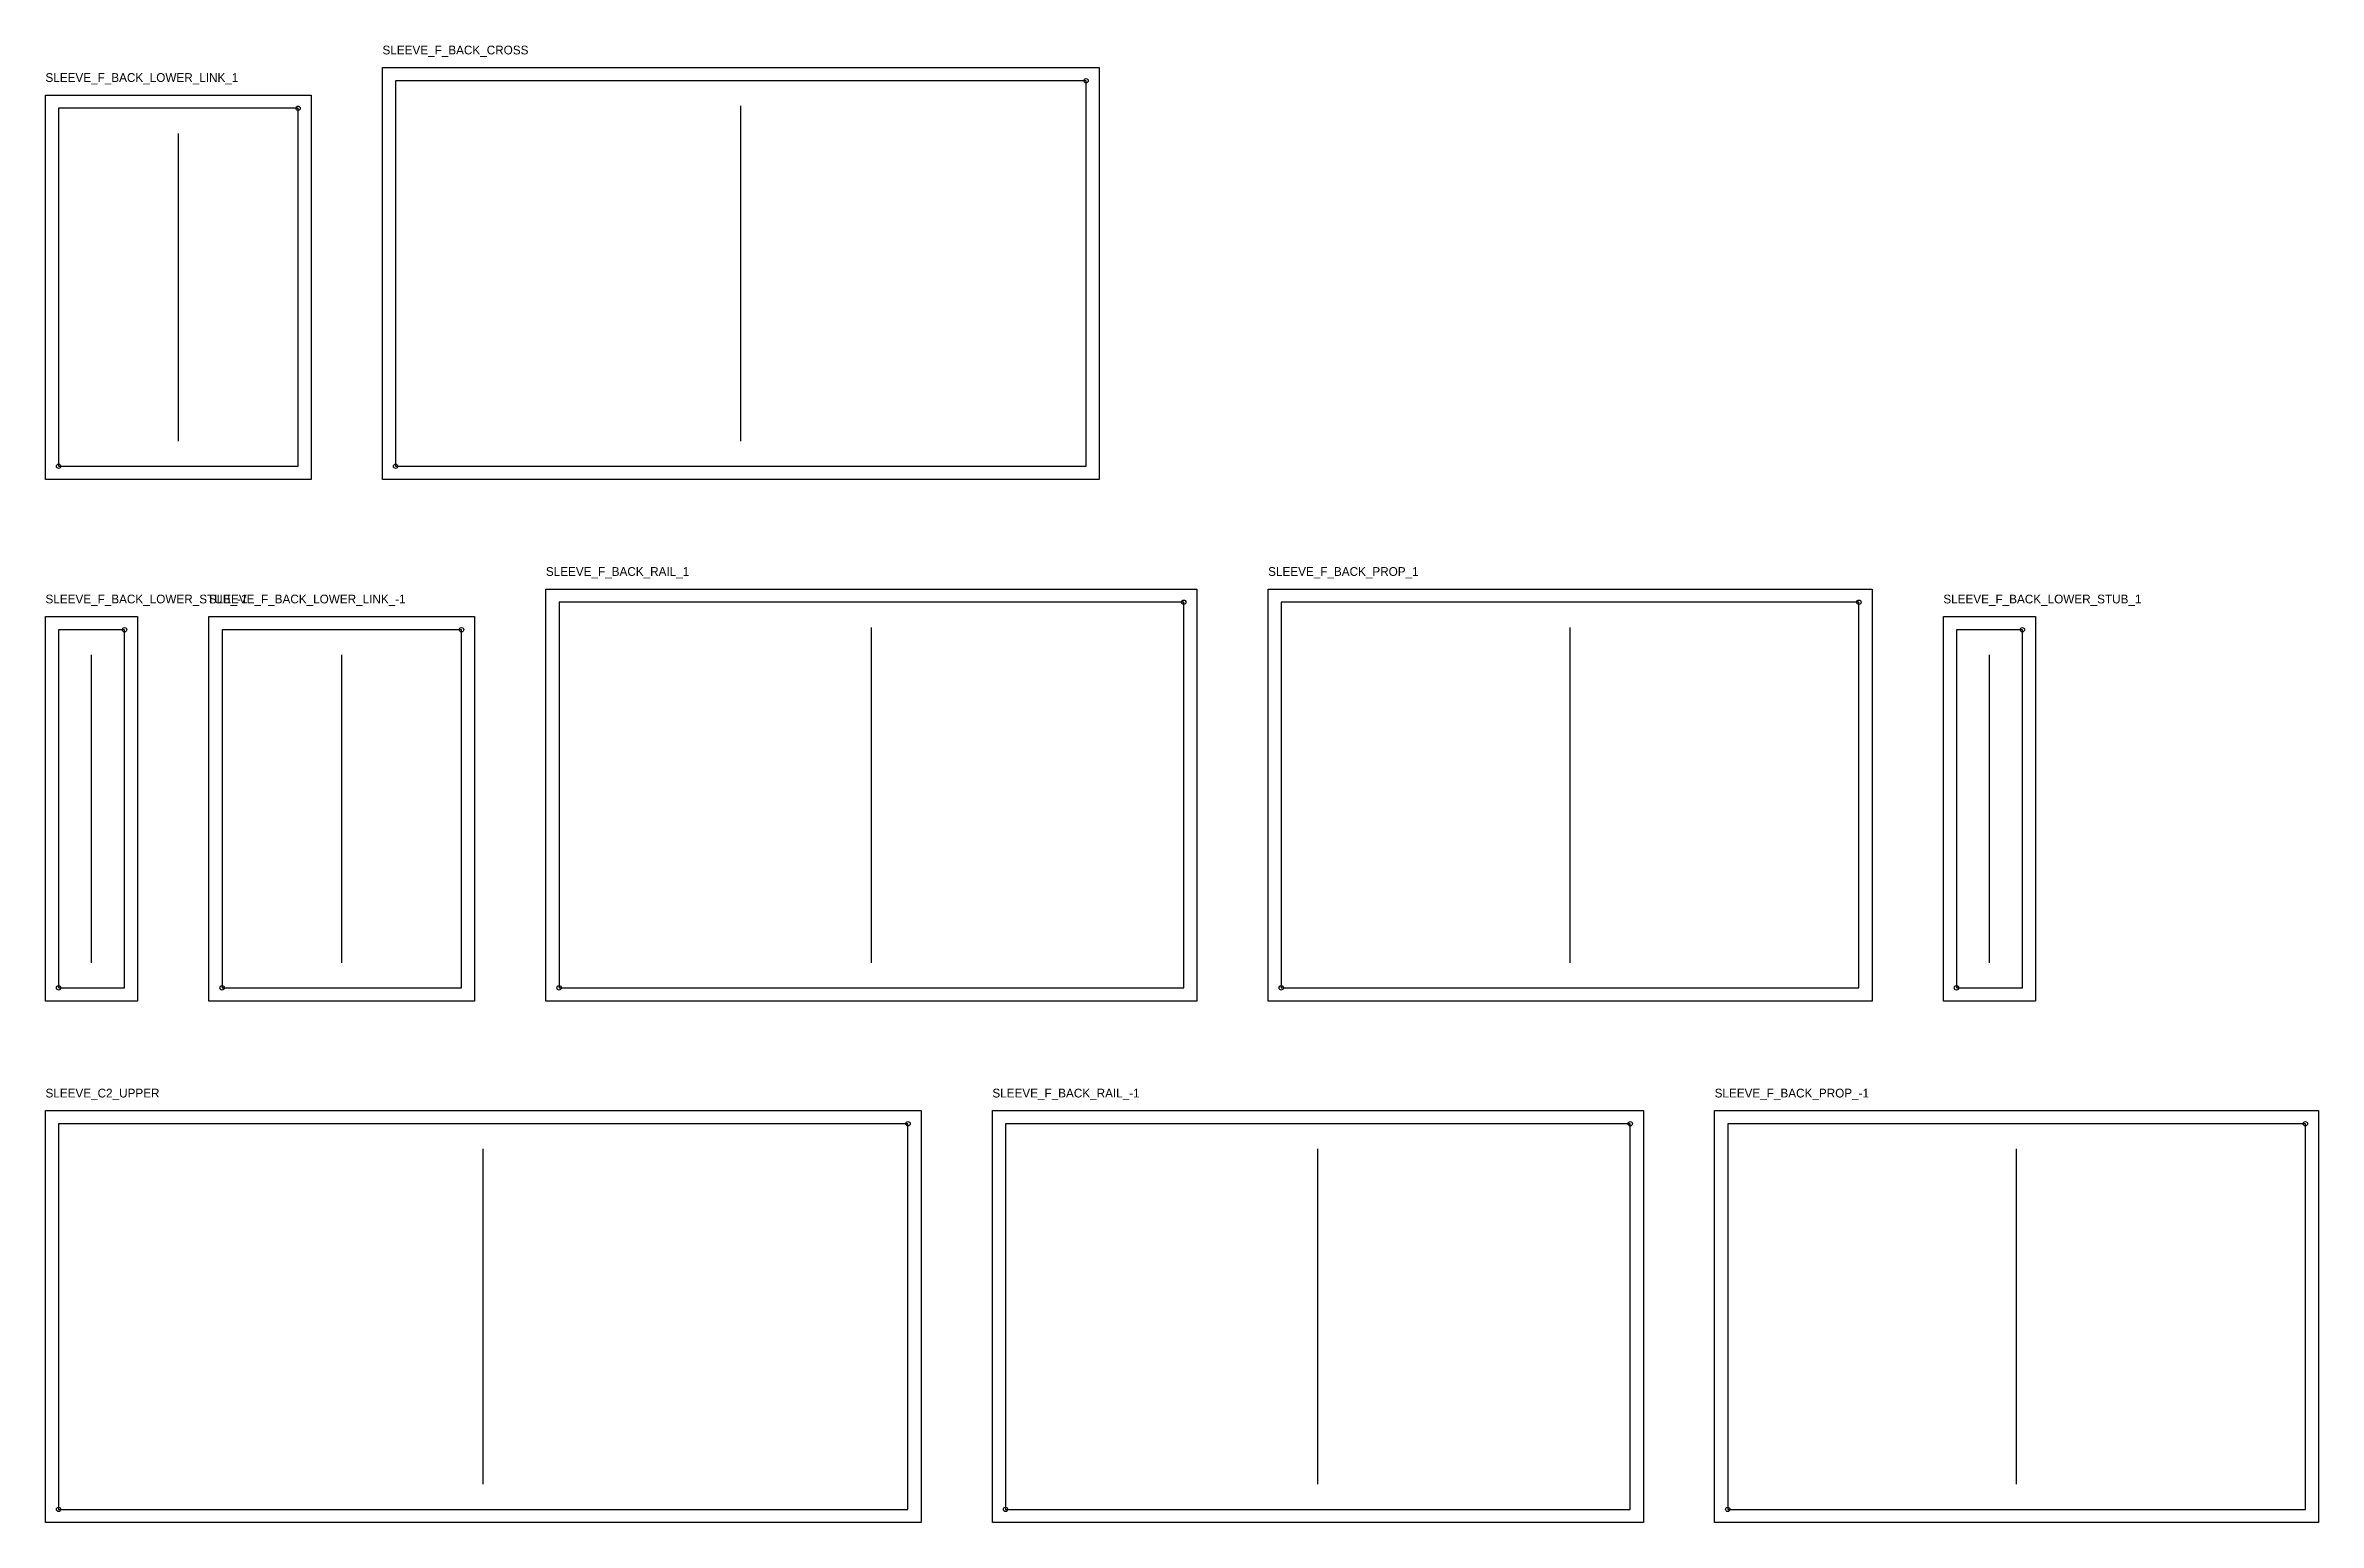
# Model space of a CAD drawing. Header units: millimetres. Extents: x -10 to 2074, y -10 to 7427.
# Drawn here: x 0 to 2074, y 6079 to 7427 of the extents above; entities that cross this region are included whole.
import ezdxf

# ---------------------------------------------------------------- set-up
doc = ezdxf.new("R2010")
doc.units = ezdxf.units.MM
for name, color, linetype in [('CUT', 1, 'Continuous'), ('GRAIN', 3, 'Continuous'), ('NOTCH', 2, 'Continuous'), ('SEAM', 5, 'Continuous'), ('TEXT', 7, 'Continuous')]:
    doc.layers.add(name, color=color, linetype=linetype)

msp = doc.modelspace()

# ---------------------------------------------------------------- texts
at = {"layer": 'TEXT'}
for s, p in [('SLEEVE_F_BACK_CROSS', (307.5, 7418.9)), ('SLEEVE_F_BACK_LOWER_LINK_1', (0, 7393.8)), ('SLEEVE_F_BACK_RAIL_1', (456.6, 6943.1)), ('SLEEVE_F_BACK_PROP_1', (1115.6, 6943.1)), ('SLEEVE_F_BACK_LOWER_STUB_-1', (0, 6918)), ('SLEEVE_F_BACK_LOWER_LINK_-1', (149.1, 6918)), ('SLEEVE_F_BACK_LOWER_STUB_1', (1731.7, 6918)), ('SLEEVE_C2_UPPER', (0, 6467.2)), ('SLEEVE_F_BACK_RAIL_-1', (864, 6467.2)), ('SLEEVE_F_BACK_PROP_-1', (1523, 6467.2))]:
    msp.add_text(s, height=8, dxfattribs=at).set_placement(p)

# ---------------------------------------------------------------- linework, layer by layer
at = {"layer": 'CUT'}
for points in [[(307.5, 7031.1), (307.5, 7406.9), (961.5, 7406.9), (961.5, 7031.1)], [(0, 7031.1), (0, 7381.8), (242.5, 7381.8), (242.5, 7031.1)], [(456.6, 6555.2), (456.6, 6931.1), (1050.6, 6931.1), (1050.6, 6555.2)], [(1115.6, 6555.2), (1115.6, 6931.1), (1666.7, 6931.1), (1666.7, 6555.2)], [(0, 6555.2), (0, 6906), (84.1, 6906), (84.1, 6555.2)], [(149.1, 6555.2), (149.1, 6906), (391.6, 6906), (391.6, 6555.2)], [(1731.7, 6555.2), (1731.7, 6906), (1815.8, 6906), (1815.8, 6555.2)], [(0, 6079.4), (0, 6455.2), (799, 6455.2), (799, 6079.4)], [(864, 6079.4), (864, 6455.2), (1458, 6455.2), (1458, 6079.4)], [(1523, 6079.4), (1523, 6455.2), (2074, 6455.2), (2074, 6079.4)]]:
    msp.add_lwpolyline(points, close=True, dxfattribs=at)
at = {"layer": 'GRAIN'}
for p, q in [((634.5, 7066.1), (634.5, 7371.9)), ((121.3, 7066.1), (121.3, 7346.8)), ((753.6, 6590.2), (753.6, 6896.1)), ((1391.1, 6590.2), (1391.1, 6896.1)), ((42.1, 6590.2), (42.1, 6871)), ((270.4, 6590.2), (270.4, 6871)), ((1773.7, 6590.2), (1773.7, 6871)), ((399.5, 6114.4), (399.5, 6420.2)), ((1161, 6114.4), (1161, 6420.2)), ((1798.5, 6114.4), (1798.5, 6420.2))]:
    msp.add_line(p, q, dxfattribs=at)
at = {"layer": 'NOTCH'}
for centre in [(949.5, 7394.9), (230.5, 7369.8), (12, 7043.1), (319.5, 7043.1), (1038.6, 6919.1), (1654.7, 6919.1), (72.1, 6894), (379.6, 6894), (1803.8, 6894), (12, 6567.2), (161.1, 6567.2), (468.6, 6567.2), (1127.6, 6567.2), (1743.7, 6567.2), (787, 6443.2), (1446, 6443.2), (2062, 6443.2), (12, 6091.4), (876, 6091.4), (1535, 6091.4)]:
    msp.add_circle(centre, 2, dxfattribs=at)
at = {"layer": 'SEAM'}
for points in [[(319.5, 7043.1), (949.5, 7043.1), (949.5, 7394.9), (319.5, 7394.9)], [(12, 7043.1), (230.5, 7043.1), (230.5, 7369.8), (12, 7369.8)], [(468.6, 6567.2), (1038.6, 6567.2), (1038.6, 6919.1), (468.6, 6919.1)], [(1127.6, 6567.2), (1654.7, 6567.2), (1654.7, 6919.1), (1127.6, 6919.1)], [(12, 6567.2), (72.1, 6567.2), (72.1, 6894), (12, 6894)], [(161.1, 6567.2), (379.6, 6567.2), (379.6, 6894), (161.1, 6894)], [(1743.7, 6567.2), (1803.8, 6567.2), (1803.8, 6894), (1743.7, 6894)], [(12, 6091.4), (787, 6091.4), (787, 6443.2), (12, 6443.2)], [(876, 6091.4), (1446, 6091.4), (1446, 6443.2), (876, 6443.2)], [(1535, 6091.4), (2062, 6091.4), (2062, 6443.2), (1535, 6443.2)]]:
    msp.add_lwpolyline(points, close=True, dxfattribs=at)

msp.set_redraw_order([(e.dxf.handle, doc.entitydb.next_handle()) for e in msp.query("TEXT MTEXT ATTDEF DIMENSION ARC_DIMENSION")])  # texts and dimensions are drawn at this point

doc.saveas('drawing.dxf')
